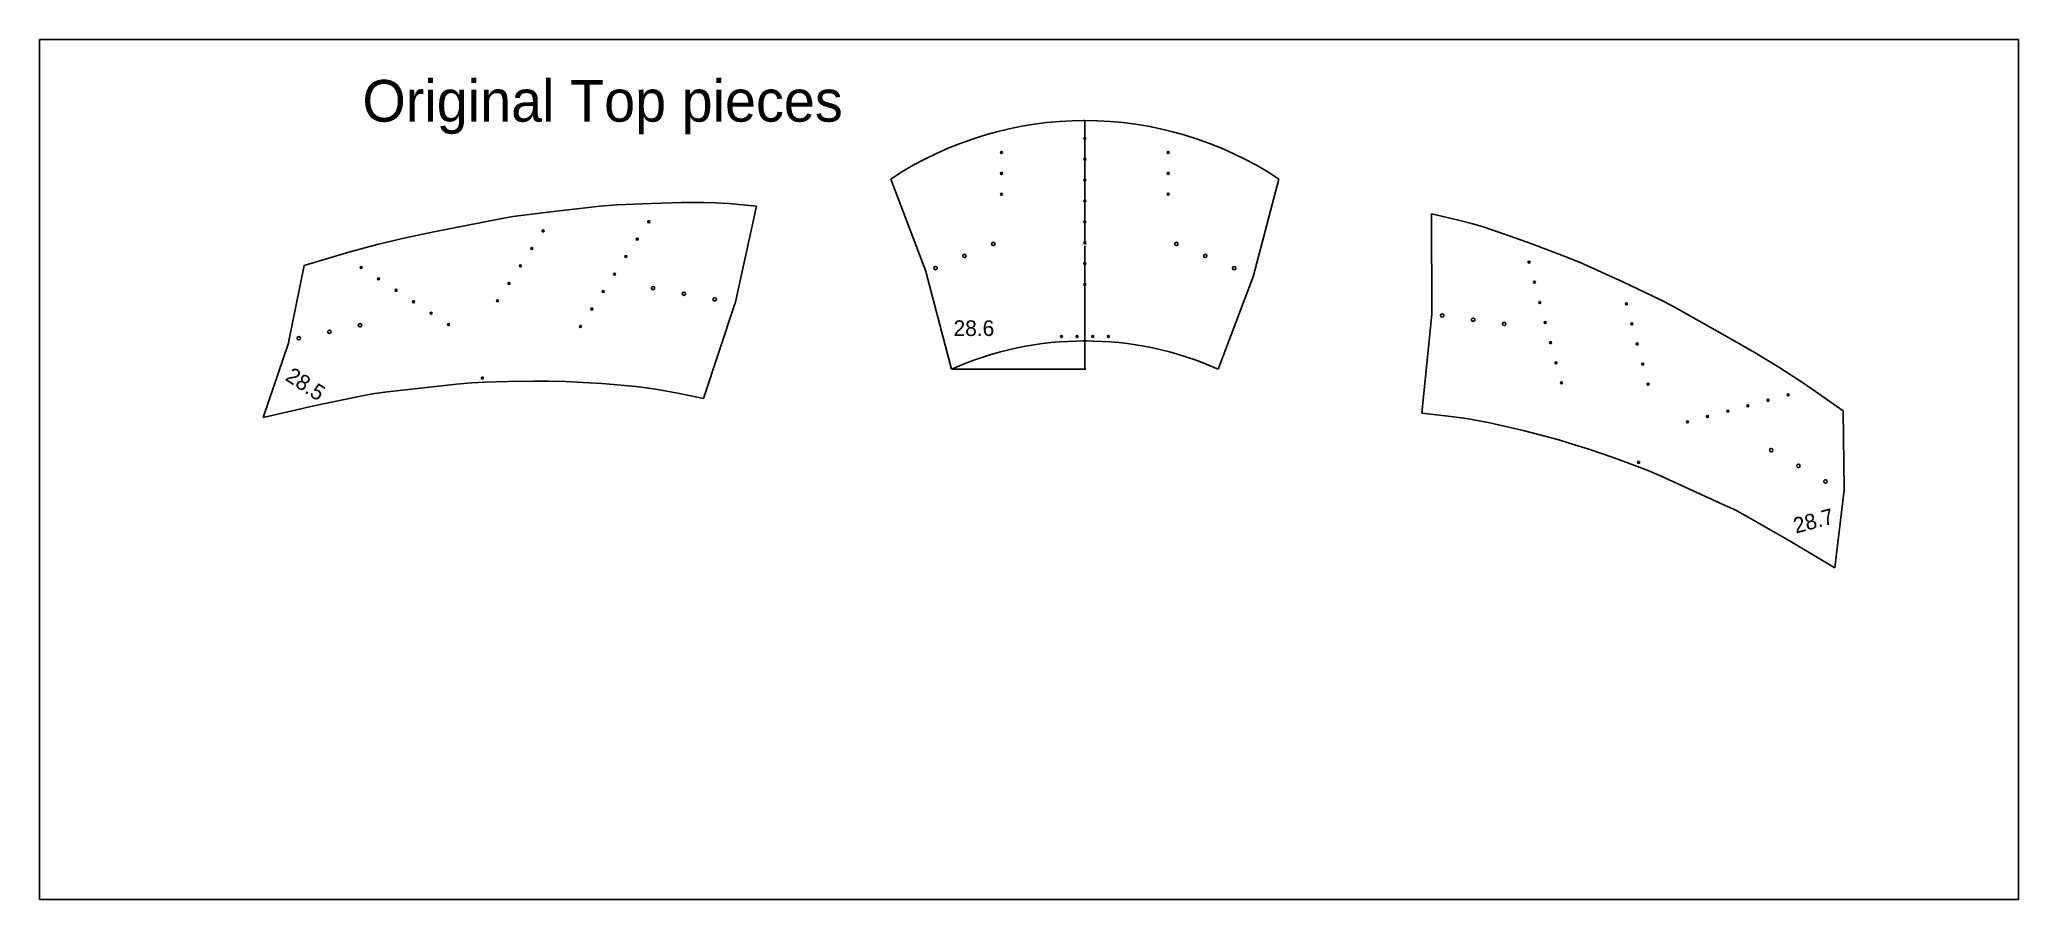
# Model space of a CAD drawing. Extents: x -420 to 2454, y -295 to 739.
# Drawn here: x -419.7 to -40.1, y 440.7 to 605.7 of the extents above; entities that cross this region are included whole.
import ezdxf

# ---------------------------------------------------------------- set-up
doc = ezdxf.new("R2010")
doc.units = 0
doc.header["$PDMODE"] = 32
doc.header["$PDSIZE"] = 0.38
doc.layers.get('0').update_dxf_attribs({"linetype": 'CONTINUOUS'})
doc.layers.get('DEFPOINTS').update_dxf_attribs({"linetype": 'CONTINUOUS'})
for name, color, linetype in [('ARCH__', 1, 'CONTINUOUS'), ('DEFAULT', 7, 'CONTINUOUS'), ('DRILL_PTS__ENGRAVE_PASS_RO', 172, 'CONTINUOUS'), ('DRILLING', 3, 'CONTINUOUS'), ('ENGRAVE', 4, 'CONTINUOUS')]:
    doc.layers.add(name, color=color, linetype=linetype)
doc.dimstyles.get("Standard").update_dxf_attribs({"dimtxt": 0.18, "dimasz": 0.18, "dimexe": 0.18, "dimexo": 0.0625, "dimgap": 0.09, "dimtad": 0, "dimtih": 1, "dimtoh": 1, "dimzin": 0, "dimcen": 0.09, "dimazin": 3, "dimtfac": 1, "dimtofl": 0, "dimtmove": 0, "dimatfit": 3})

msp = doc.modelspace()

# ---------------------------------------------------------------- texts
at = {"linetype": 'CONTINUOUS'}
msp.add_text('Original Top pieces', height=8, dxfattribs=at).set_placement((-357.79, 589.913))
at = {"layer": 'ARCH__', "linetype": 'CONTINUOUS'}
msp.add_text('28.6', height=3, dxfattribs=at).set_placement((-244.367, 548.782))
for s, rotation, p in [('28.5', 326.92566, (-372.783, 540.441)), ('28.7', 15, (-82.769, 510.846))]:
    msp.add_text(s, height=3, rotation=rotation, dxfattribs=at).set_placement(p)

# ---------------------------------------------------------------- blocks, each defined once
blk = doc.blocks.new('*D1')
at = {"layer": 'DEFAULT', "color": 0}
for p, q in [((-219.24, 590.14), (-219.35, 590.14)), ((-219.17, 589.96), (-219.17, 566.46)), ((-219.17, 542.61), (-219.17, 566.1)), ((-244.7, 542.43), (-218.99, 542.43))]:
    blk.add_line(p, q, dxfattribs=at)
for points in [[(-219.14, 589.96), (-219.2, 589.96), (-219.17, 590.14)], [(-219.2, 542.61), (-219.14, 542.61), (-219.17, 542.43)]]:
    blk.add_solid(points, dxfattribs=at)
at = {"layer": 'DEFPOINTS', "color": 0}
for p in [(-219.17, 590.14), (-244.76, 542.43), (-219.17, 542.43)]:
    blk.add_point(p, dxfattribs=at)
at = {"layer": 'DEFAULT', "color": 0, "linetype": 'CONTINUOUS'}
blk.add_text('47.7040', height=0.18, dxfattribs=at).set_placement((-219.73, 566.19))

# ---------------------------------------------------------------- dimensions: what is measured, and where the dimension line sits
at = {"layer": 'DEFAULT'}
dim = msp.add_linear_dim(base=(-219.173, 542.433), p1=(-219.173, 590.137), p2=(-244.759, 542.433), angle=90, dimstyle='Standard', dxfattribs=at)
dim.commit()
dim.dimension.update_dxf_attribs({"geometry": '*D1', "text_midpoint": (-219.173, 566.285)})

# ---------------------------------------------------------------- linework, layer by layer
for p, q in [((-40.06, 605.666), (-419.732, 605.666)), ((-419.732, 605.666), (-419.732, 440.661)), ((-40.06, 440.661), (-40.06, 605.666)), ((-256.404, 578.907), (-249.646, 561.023)), ((-186.797, 560.416), (-181.941, 578.907)), ((-312.201, 573.671), (-321.151, 572.699)), ((-308.93, 573.926), (-312.201, 573.671)), ((-302.293, 574.238), (-308.93, 573.926)), ((-296.516, 574.376), (-302.293, 574.238)), ((-292.22, 574.415), (-296.516, 574.376)), ((-290.072, 574.351), (-292.22, 574.415)), ((-287.501, 574.196), (-290.072, 574.351)), ((-282.183, 573.718), (-287.501, 574.196)), ((-286.28, 555.044), (-282.183, 573.718)), ((-331.688, 571.232), (-344.115, 568.786)), ((-328.921, 571.682), (-331.688, 571.232)), ((-321.151, 572.699), (-328.921, 571.682)), ((-152.593, 553.108), (-152.689, 572.225)), ((-152.689, 572.225), (-147.485, 571.031)), ((-147.485, 571.031), (-144.993, 570.38)), ((-144.993, 570.38), (-142.931, 569.774)), ((-142.931, 569.774), (-138.859, 568.404)), ((-354.678, 566.434), (-360.366, 564.893)), ((-349.539, 567.639), (-354.678, 566.434)), ((-344.115, 568.786), (-349.539, 567.639)), ((-138.859, 568.404), (-133.411, 566.481)), ((-133.411, 566.481), (-127.198, 564.125)), ((-368.995, 562.314), (-371.945, 547.524)), ((-360.366, 564.893), (-368.995, 562.314)), ((-127.198, 564.125), (-124.167, 562.868)), ((-124.167, 562.868), (-115.96, 559.167)), ((-249.646, 561.023), (-249.614, 560.924)), ((-249.614, 560.924), (-244.759, 542.433)), ((-193.587, 542.433), (-186.828, 560.316)), ((-186.828, 560.316), (-186.797, 560.416)), ((-115.96, 559.167), (-108.889, 555.79)), ((-292.33, 536.798), (-286.307, 554.943)), ((-286.307, 554.943), (-286.28, 555.044)), ((-108.889, 555.79), (-106.398, 554.503)), ((-106.398, 554.503), (-95.344, 548.322)), ((-154.498, 533.98), (-152.598, 553.003)), ((-152.598, 553.003), (-152.593, 553.108)), ((-371.979, 547.396), (-376.857, 533.124)), ((-371.945, 547.524), (-371.979, 547.396)), ((-219.481, 547.845), (-219.173, 547.845)), ((-219.173, 547.845), (-218.864, 547.845)), ((-95.344, 548.322), (-90.543, 545.55)), ((-90.543, 545.55), (-86.031, 542.809)), ((-353.007, 538.051), (-339.71, 539.525)), ((-339.71, 539.525), (-336.786, 539.763)), ((-336.786, 539.763), (-334.304, 539.909)), ((-334.304, 539.909), (-329.846, 540.055)), ((-329.846, 540.055), (-324.906, 540.142)), ((-324.906, 540.142), (-322.056, 540.13)), ((-322.056, 540.13), (-318.889, 540.048)), ((-318.889, 540.048), (-315.406, 539.879)), ((-315.406, 539.879), (-311.811, 539.64)), ((-311.811, 539.64), (-305.304, 539.059)), ((-86.031, 542.809), (-81.103, 539.58)), ((-81.103, 539.58), (-73.699, 534.451)), ((-376.857, 533.124), (-367.093, 535.377)), ((-367.093, 535.377), (-357.531, 537.374)), ((-357.531, 537.374), (-356.1, 537.64)), ((-356.1, 537.64), (-355.473, 537.739)), ((-355.473, 537.739), (-353.007, 538.051)), ((-305.304, 539.059), (-302.826, 538.761)), ((-302.826, 538.761), (-300.797, 538.463)), ((-300.797, 538.463), (-297.28, 537.822)), ((-297.28, 537.822), (-292.33, 536.798)), ((-149.474, 533.417), (-154.498, 533.98)), ((-145.932, 532.935), (-149.474, 533.417)), ((-143.911, 532.59), (-145.932, 532.935)), ((-141.462, 532.103), (-143.911, 532.59)), ((-135.096, 530.637), (-141.462, 532.103)), ((-73.699, 534.451), (-73.491, 519.371)), ((-131.605, 529.749), (-135.096, 530.637)), ((-128.241, 528.829), (-131.605, 529.749)), ((-125.204, 527.924), (-128.241, 528.829)), ((-122.491, 527.052), (-125.204, 527.924)), ((-117.823, 525.437), (-122.491, 527.052)), ((-113.63, 523.915), (-117.823, 525.437)), ((-111.315, 523.006), (-113.63, 523.915)), ((-108.609, 521.872), (-111.315, 523.006)), ((-96.426, 516.346), (-108.609, 521.872)), ((-73.498, 519.239), (-75.282, 504.263)), ((-73.491, 519.371), (-73.498, 519.239)), ((-94.178, 515.283), (-96.426, 516.346)), ((-93.613, 514.996), (-94.178, 515.283)), ((-92.335, 514.299), (-93.613, 514.996)), ((-83.865, 509.433), (-92.335, 514.299)), ((-75.282, 504.263), (-83.865, 509.433)), ((-419.732, 440.661), (-40.06, 440.661))]:
    msp.add_line(p, q)
for centre, radius, start, end in [((-219.173, 522.802), 67.335, 56.43182, 123.56818), ((-219.173, 484.626), 63.216, 66.12535, 113.87465)]:
    msp.add_arc(centre, radius, start, end)
at = {"layer": 'DRILL_PTS__ENGRAVE_PASS_RO'}
for p in [(-223.673, 548.675), (-220.673, 548.675), (-217.673, 548.675), (-214.673, 548.675), (-334.782, 540.717), (-112.924, 524.534)]:
    msp.add_point(p, dxfattribs=at)
at = {"layer": 'DRILLING'}
for centre in [(-236.74, 566.45), (-201.606, 566.45), (-247.813, 561.826), (-242.276, 564.138), (-196.069, 564.138), (-190.532, 561.826), (-302.01, 557.968), (-296.108, 556.884), (-290.207, 555.8), (-358.253, 550.837), (-150.62, 552.702), (-144.674, 551.902), (-138.727, 551.102), (-369.991, 548.343), (-364.122, 549.59), (-87.472, 526.873), (-82.279, 523.867), (-77.087, 520.86)]:
    msp.add_circle(centre, 0.323, dxfattribs=at)
at = {"layer": 'ENGRAVE'}
for p in [(-219.173, 586.69), (-235.173, 583.991), (-219.173, 582.69), (-203.173, 583.991), (-235.173, 579.991), (-219.173, 578.69), (-203.173, 579.991), (-235.173, 575.991), (-219.173, 574.69), (-203.173, 575.991), (-302.864, 570.717), (-219.173, 570.69), (-325.301, 565.584), (-323.118, 568.936), (-305.047, 567.365), (-219.173, 566.69), (-358.032, 561.916), (-327.484, 562.232), (-307.23, 564.014), (-219.173, 562.69), (-133.96, 562.957), (-354.68, 559.733), (-329.667, 558.88), (-309.413, 560.662), (-219.173, 558.69), (-132.924, 559.093), (-351.328, 557.55), (-347.976, 555.367), (-331.85, 555.528), (-311.596, 557.31), (-131.889, 555.229), (-115.258, 554.979), (-344.624, 553.184), (-341.272, 551.001), (-315.962, 550.606), (-313.779, 553.958), (-130.854, 551.366), (-114.222, 551.116), (-129.819, 547.502), (-113.187, 547.252), (-128.783, 543.638), (-112.152, 543.388), (-127.748, 539.774), (-111.117, 539.525), (-91.972, 535.403), (-88.109, 536.439), (-84.245, 537.474), (-103.564, 532.297), (-99.7, 533.333), (-95.836, 534.368)]:
    msp.add_point(p, dxfattribs=at)

msp.set_redraw_order([(e.dxf.handle, doc.entitydb.next_handle()) for e in msp.query("TEXT MTEXT ATTDEF DIMENSION ARC_DIMENSION")])  # texts and dimensions are drawn at this point

doc.saveas('drawing.dxf')
